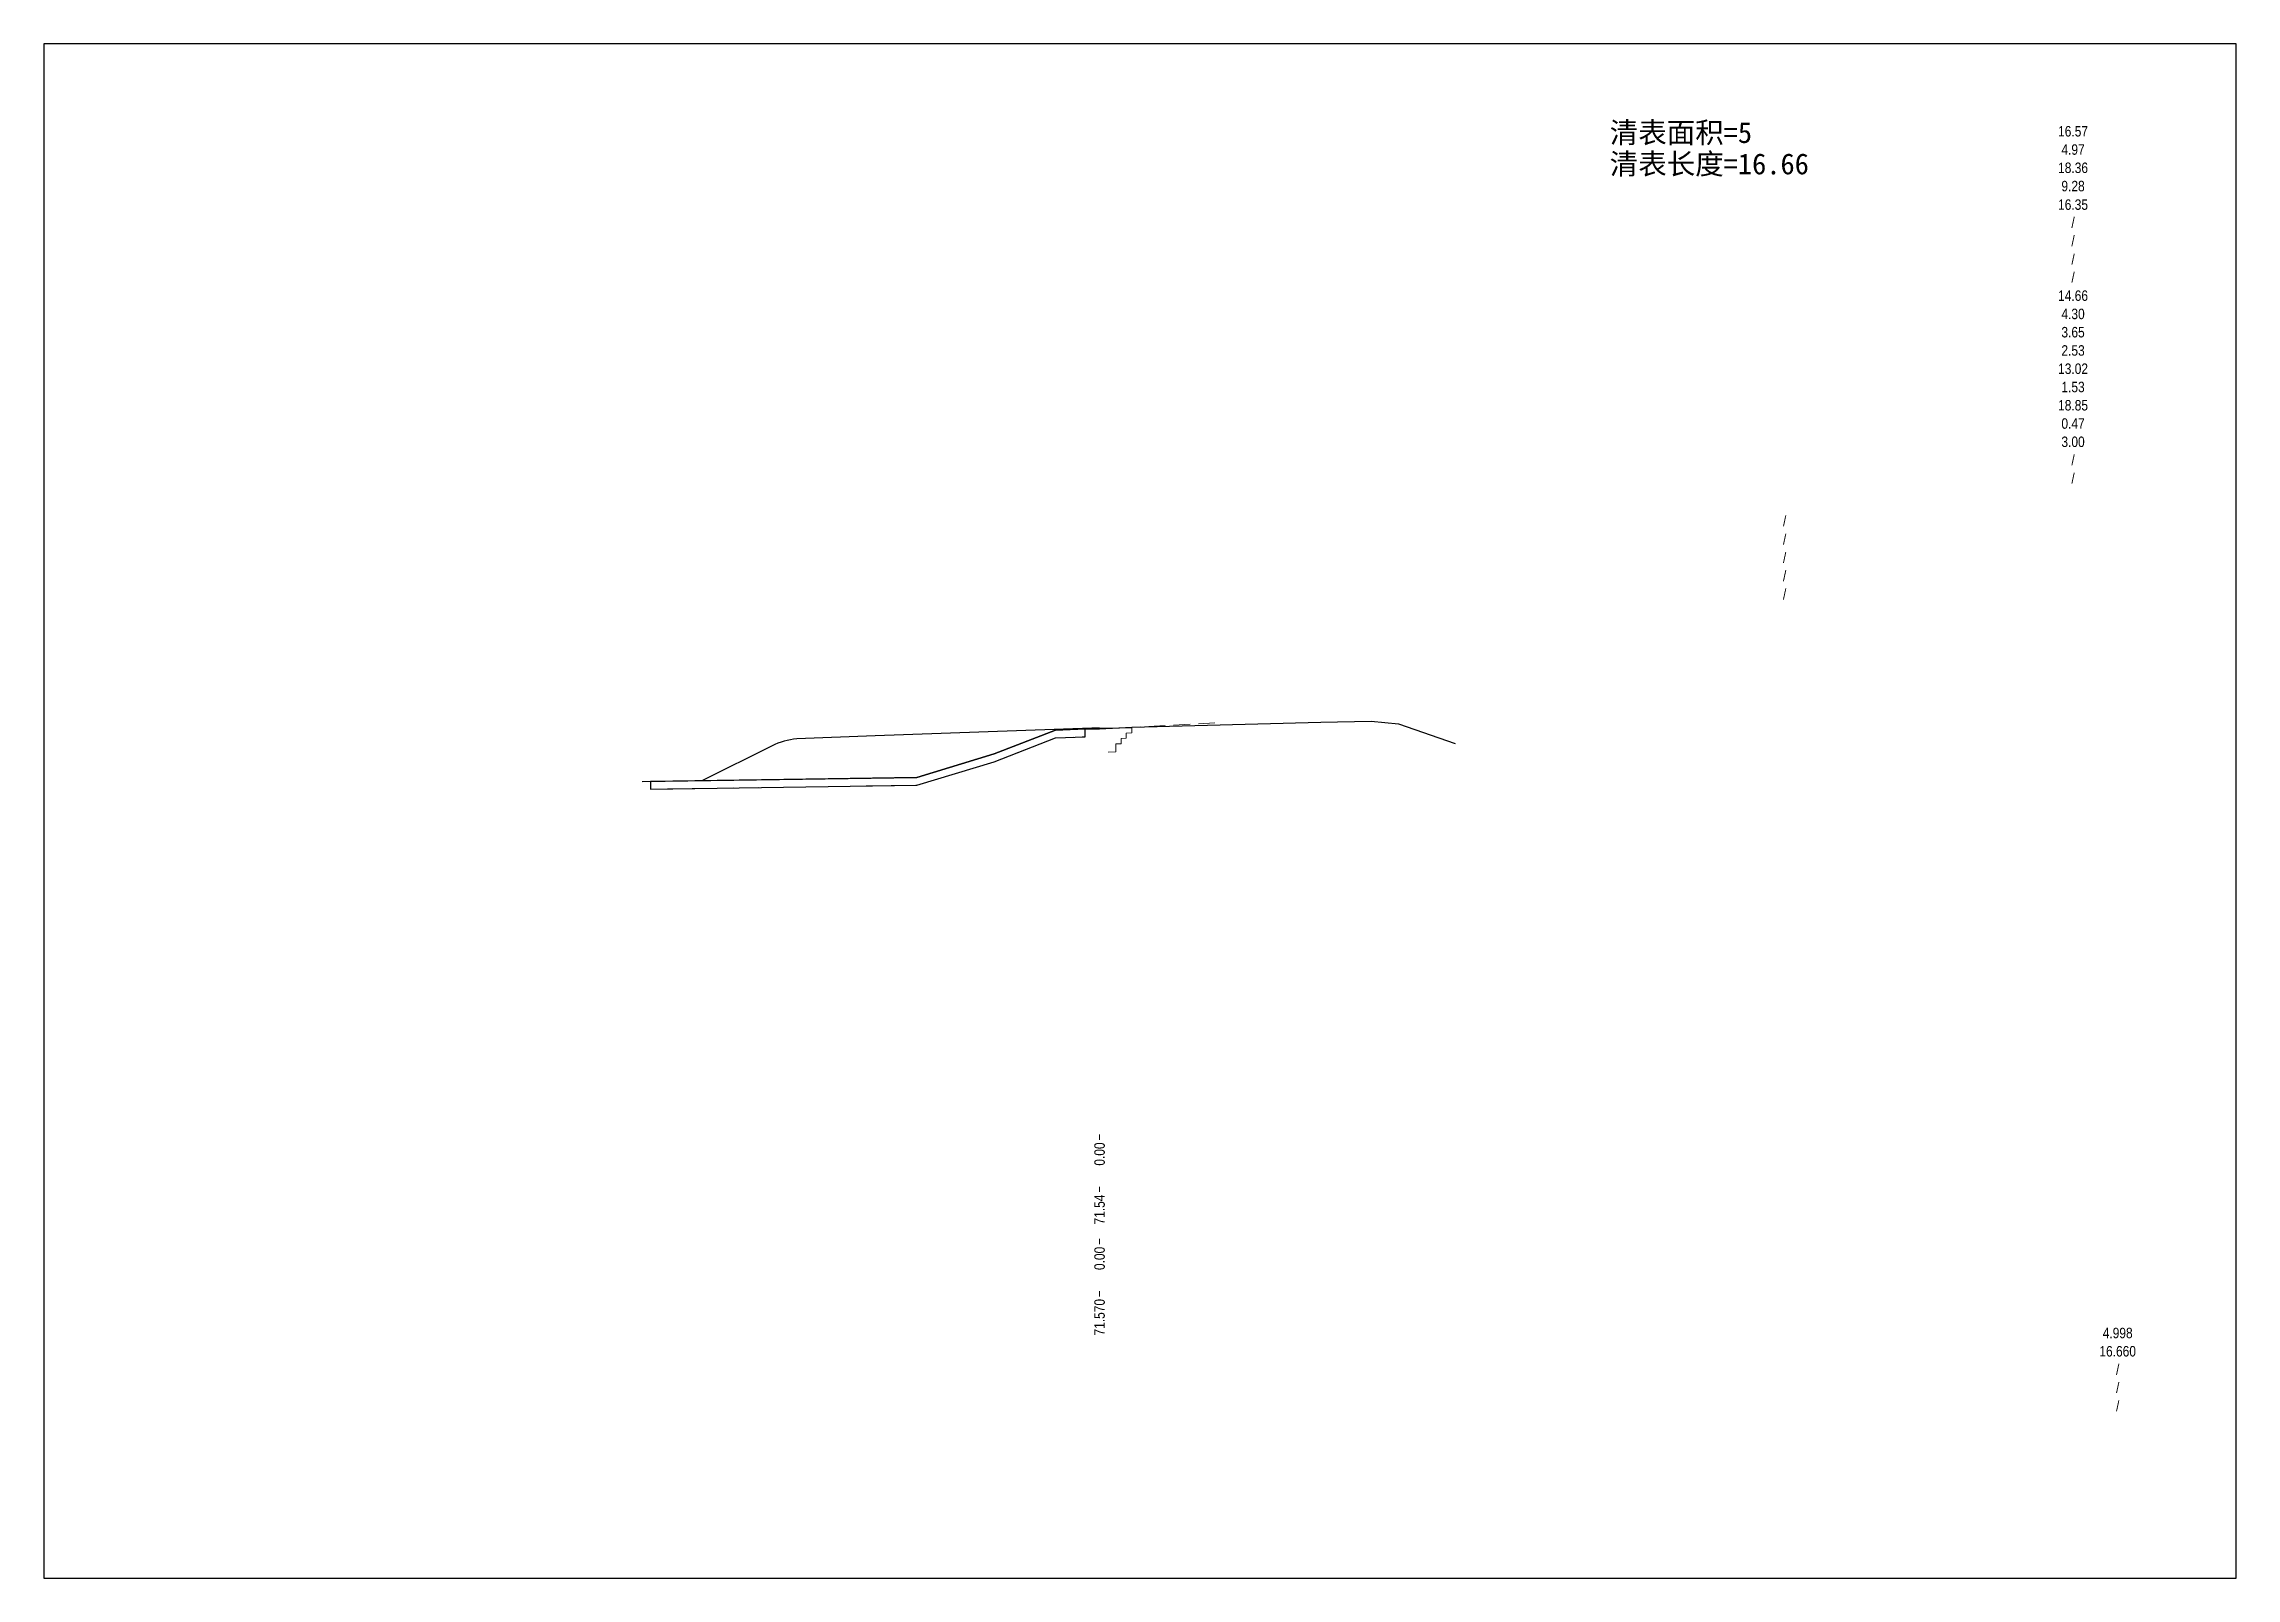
# Model space of a CAD drawing. Header units: millimetres. Extents: x 1358 to 1904, y 1415 to 1532.
# Drawn here: x 1635.5 to 1719.5, y 1473.2 to 1532 of the extents above; entities that cross this region are included whole.
import ezdxf
from ezdxf.enums import TextEntityAlignment as Align

# ---------------------------------------------------------------- set-up
doc = ezdxf.new("R2010")
doc.units = ezdxf.units.MM
doc.linetypes.add('HIDDEN2', pattern=[4.7625, 3.175, -1.5875])
for name, color, linetype in [('Base_point', 7, 'Continuous'), ('区域', 3, 'Continuous'), ('地面线', 7, 'Continuous'), ('数量表', 7, 'Continuous'), ('清表长度', 2, 'Continuous'), ('清表面积', 1, 'Continuous')]:
    doc.layers.add(name, color=color, linetype=linetype)
for name, color, linetype, lineweight in [('填方边坡', 1, 'Continuous', 30), ('工程量01', 7, 'Continuous', 15), ('数据栏', 251, 'Continuous', 15), ('清表', 32, 'HIDDEN2', 20), ('路基', 1, 'Continuous', 30), ('边界', 7, 'Continuous', 13)]:
    doc.layers.add(name, color=color, linetype=linetype, lineweight=lineweight)
doc.styles.get("Standard").update_dxf_attribs({"font": 'SimSun.ttf'})
doc.styles.add('STYLE-ARIAL_NARROW', font='ARIALN.TTF')

msp = doc.modelspace()

# ---------------------------------------------------------------- texts
at = {"layer": '工程量01', "lineweight": 0, "style": 'STYLE-ARIAL_NARROW'}
for s, p in [('16.57', (1713.206, 1528.682)), ('4.97', (1713.206, 1527.982)), ('18.36', (1713.206, 1527.282)), ('9.28', (1713.206, 1526.582)), ('16.35', (1713.206, 1525.872)), ('/', (1713.206, 1525.182)), ('/', (1713.206, 1524.482)), ('/', (1713.206, 1523.772)), ('/', (1713.206, 1523.082)), ('14.66', (1713.206, 1522.382)), ('4.30', (1713.206, 1521.682)), ('3.65', (1713.206, 1520.982)), ('2.53', (1713.206, 1520.282)), ('13.02', (1713.206, 1519.582)), ('1.53', (1713.206, 1518.882)), ('18.85', (1713.206, 1518.182)), ('0.47', (1713.206, 1517.482)), ('3.00', (1713.206, 1516.782)), ('/', (1713.206, 1516.082)), ('/', (1713.206, 1515.382))]:
    msp.add_text(s, height=0.4, dxfattribs=at).set_placement(p, align=Align.MIDDLE_CENTER)
at = {"layer": '清表长度'}
msp.add_text('清表长度=16.66', height=0.8, dxfattribs=at).set_placement((1695.455, 1527.032))
at = {"layer": '清表面积'}
msp.add_text('清表面积=5', height=0.8, dxfattribs=at).set_placement((1695.455, 1528.232))

# ---------------------------------------------------------------- blocks, each defined once
blk = doc.blocks.new('SG')
at = {"layer": '数据栏', "linetype": 'Continuous', "lineweight": 0}
blk.add_line((0, -12), (0, -12.4), dxfattribs=at)
at = {"layer": '数据栏', "style": 'STYLE-ARIAL_NARROW'}
blk.add_attdef('g', text='', height=0.8, rotation=90, dxfattribs=at).set_placement((0, -12.6), align=Align.MIDDLE_RIGHT)
blk = doc.blocks.new('SW')
at = {"layer": '数据栏', "linetype": 'Continuous', "lineweight": 0}
blk.add_line((0, -8), (0, -8.4), dxfattribs=at)
at = {"layer": '数据栏', "style": 'STYLE-ARIAL_NARROW'}
blk.add_attdef('W', text='', height=0.8, rotation=90, dxfattribs=at).set_placement((0, -8.6), align=Align.MIDDLE_RIGHT)
blk = doc.blocks.new('DG')
at = {"layer": '数据栏', "linetype": 'Continuous', "lineweight": 0}
blk.add_line((0, -4), (0, -4.4), dxfattribs=at)
at = {"layer": '数据栏', "style": 'STYLE-ARIAL_NARROW'}
blk.add_attdef('G', text='', height=0.8, rotation=90, dxfattribs=at).set_placement((0, -4.6), align=Align.MIDDLE_RIGHT)
blk = doc.blocks.new('DW')
at = {"layer": '数据栏', "linetype": 'Continuous', "lineweight": 0}
blk.add_line((0, 0), (0, -0.4), dxfattribs=at)
at = {"layer": '数据栏', "style": 'STYLE-ARIAL_NARROW'}
blk.add_attdef('W', text='', height=0.8, rotation=90, dxfattribs=at).set_placement((0, -0.6), align=Align.MIDDLE_RIGHT)
blk = doc.blocks.new('TK')
at = {"color": 4}
blk.add_lwpolyline([(0, 0), (84, 0), (84, 58.8), (0, 58.8)], close=True, dxfattribs=at)
blk = doc.blocks.new('QTY_FRAME')
at = {"layer": '数量表', "style": 'STYLE-ARIAL_NARROW'}
for tag, p in [('QB_AREA', (0, 2.8)), ('QB_LENGTH', (0, 2.1)), ('HT_LENGTH', (0, 0.7)), ('HT_AREA', (0, 1.4)), ('WF_AREA', (0, 0))]:
    blk.add_attdef(tag, text='', height=0.4, dxfattribs=at).set_placement(p, align=Align.MIDDLE_CENTER)
at = {"layer": '数量表', "style": 'STYLE-ARIAL_NARROW', "flags": 1}
blk.add_attdef('FRAME', text='', height=0.4, dxfattribs=at).set_placement((0, -0.7), align=Align.MIDDLE_CENTER)

# ---------------------------------------------------------------- linework, layer by layer
at = {"layer": '区域', "color": 7}
msp.add_lwpolyline([(1671.862, 1504.517), (1674.216, 1505.433), (1675.355, 1505.48), (1675.355, 1505.78), (1674.216, 1505.733), (1671.862, 1504.817), (1668.905, 1503.921), (1658.696, 1503.767), (1658.696, 1503.467), (1668.905, 1503.621)], close=True, dxfattribs=at)
at = {"layer": '区域', "color": 6}
msp.add_lwpolyline([(1671.862, 1504.517), (1674.216, 1505.433), (1675.355, 1505.48), (1675.355, 1505.78), (1674.216, 1505.733), (1671.862, 1504.817), (1668.905, 1503.921), (1658.696, 1503.767), (1658.696, 1503.467), (1668.905, 1503.621)], close=True, dxfattribs=at)
msp.add_lwpolyline([(1671.862, 1504.517), (1674.216, 1505.433), (1675.355, 1505.48), (1675.355, 1505.78), (1674.216, 1505.733), (1671.862, 1504.817), (1668.905, 1503.921), (1658.696, 1503.767), (1658.696, 1503.467), (1668.905, 1503.621)], close=True, dxfattribs=at)
msp.add_lwpolyline([(1671.862, 1504.517), (1674.216, 1505.433), (1675.355, 1505.48), (1675.355, 1505.78), (1674.216, 1505.733), (1671.862, 1504.817), (1668.905, 1503.921), (1658.696, 1503.767), (1658.696, 1503.467), (1668.905, 1503.621)], close=True, dxfattribs=at)
at = {"layer": '地面线', "flags": 128}
msp.add_lwpolyline([(1658.385, 1503.762), (1668.905, 1503.921), (1671.862, 1504.817), (1674.216, 1505.733), (1675.355, 1505.78), (1675.905, 1505.776), (1677.14, 1505.841), (1684.384, 1506.039), (1686.315, 1506.069), (1687.365, 1505.97), (1689.526, 1505.221)], dxfattribs=at)
at = {"layer": '填方边坡', "flags": 128}
msp.add_lwpolyline([(1664.304, 1505.392, 0.09625), (1663.358, 1505.128), (1660.696, 1503.797)], format="xyb", dxfattribs=at)
at = {"layer": '清表', "linetype": 'HIDDEN2', "ltscale": 0.2, "flags": 128}
msp.add_lwpolyline([(1658.696, 1503.767), (1658.696, 1503.467), (1668.905, 1503.621), (1671.862, 1504.517), (1674.216, 1505.433), (1675.355, 1505.48), (1675.355, 1505.78), (1675.905, 1505.776), (1680.59, 1506.023)], dxfattribs=at)
at = {"layer": '路基', "flags": 128}
for points in [[(1675.905, 1505.802), (1675.605, 1505.802), (1667.305, 1505.512), (1664.305, 1505.392), (1664.304, 1505.392)], [(1675.905, 1505.802), (1676.205, 1505.802), (1677.14, 1505.835)]]:
    msp.add_lwpolyline(points, dxfattribs=at)
at = {"layer": '边界'}
msp.add_lwpolyline([(1677.14, 1505.841), (1677.14, 1505.625), (1676.93, 1505.618), (1676.93, 1505.418), (1676.73, 1505.411), (1676.73, 1505.211), (1676.53, 1505.204), (1676.53, 1504.904), (1676.23, 1504.893)], dxfattribs=at)

# ---------------------------------------------------------------- block references
at = {"color": 4}
msp.add_blockref('TK', (1635.455, 1473.232), dxfattribs=at)
at = {"layer": 'Base_point', "xscale": 0.5, "yscale": 0.5, "zscale": 0.5}
for name, values in [('DW', {'W': '0.00'}), ('DG', {'G': '71.54'}), ('SW', {'W': '0.00'}), ('SG', {'g': '71.570'})]:
    msp.add_blockref(name, (1675.905, 1490.232), dxfattribs=at).add_auto_attribs(values)
at = {"layer": '数量表'}
for p, values in [((1702.155, 1510.943), {'QB_AREA': '/', 'QB_LENGTH': '/', 'HT_AREA': '/', 'HT_LENGTH': '/', 'WF_AREA': '/'}), ((1714.916, 1479.828), {'QB_AREA': '4.998', 'QB_LENGTH': '16.660', 'HT_AREA': '/', 'HT_LENGTH': '/', 'WF_AREA': '/'})]:
    msp.add_blockref('QTY_FRAME', p, dxfattribs=at).add_auto_attribs(values)

msp.set_redraw_order([(e.dxf.handle, doc.entitydb.next_handle()) for e in msp.query("TEXT MTEXT ATTDEF DIMENSION ARC_DIMENSION")])  # texts and dimensions are drawn at this point

doc.saveas('drawing.dxf')
